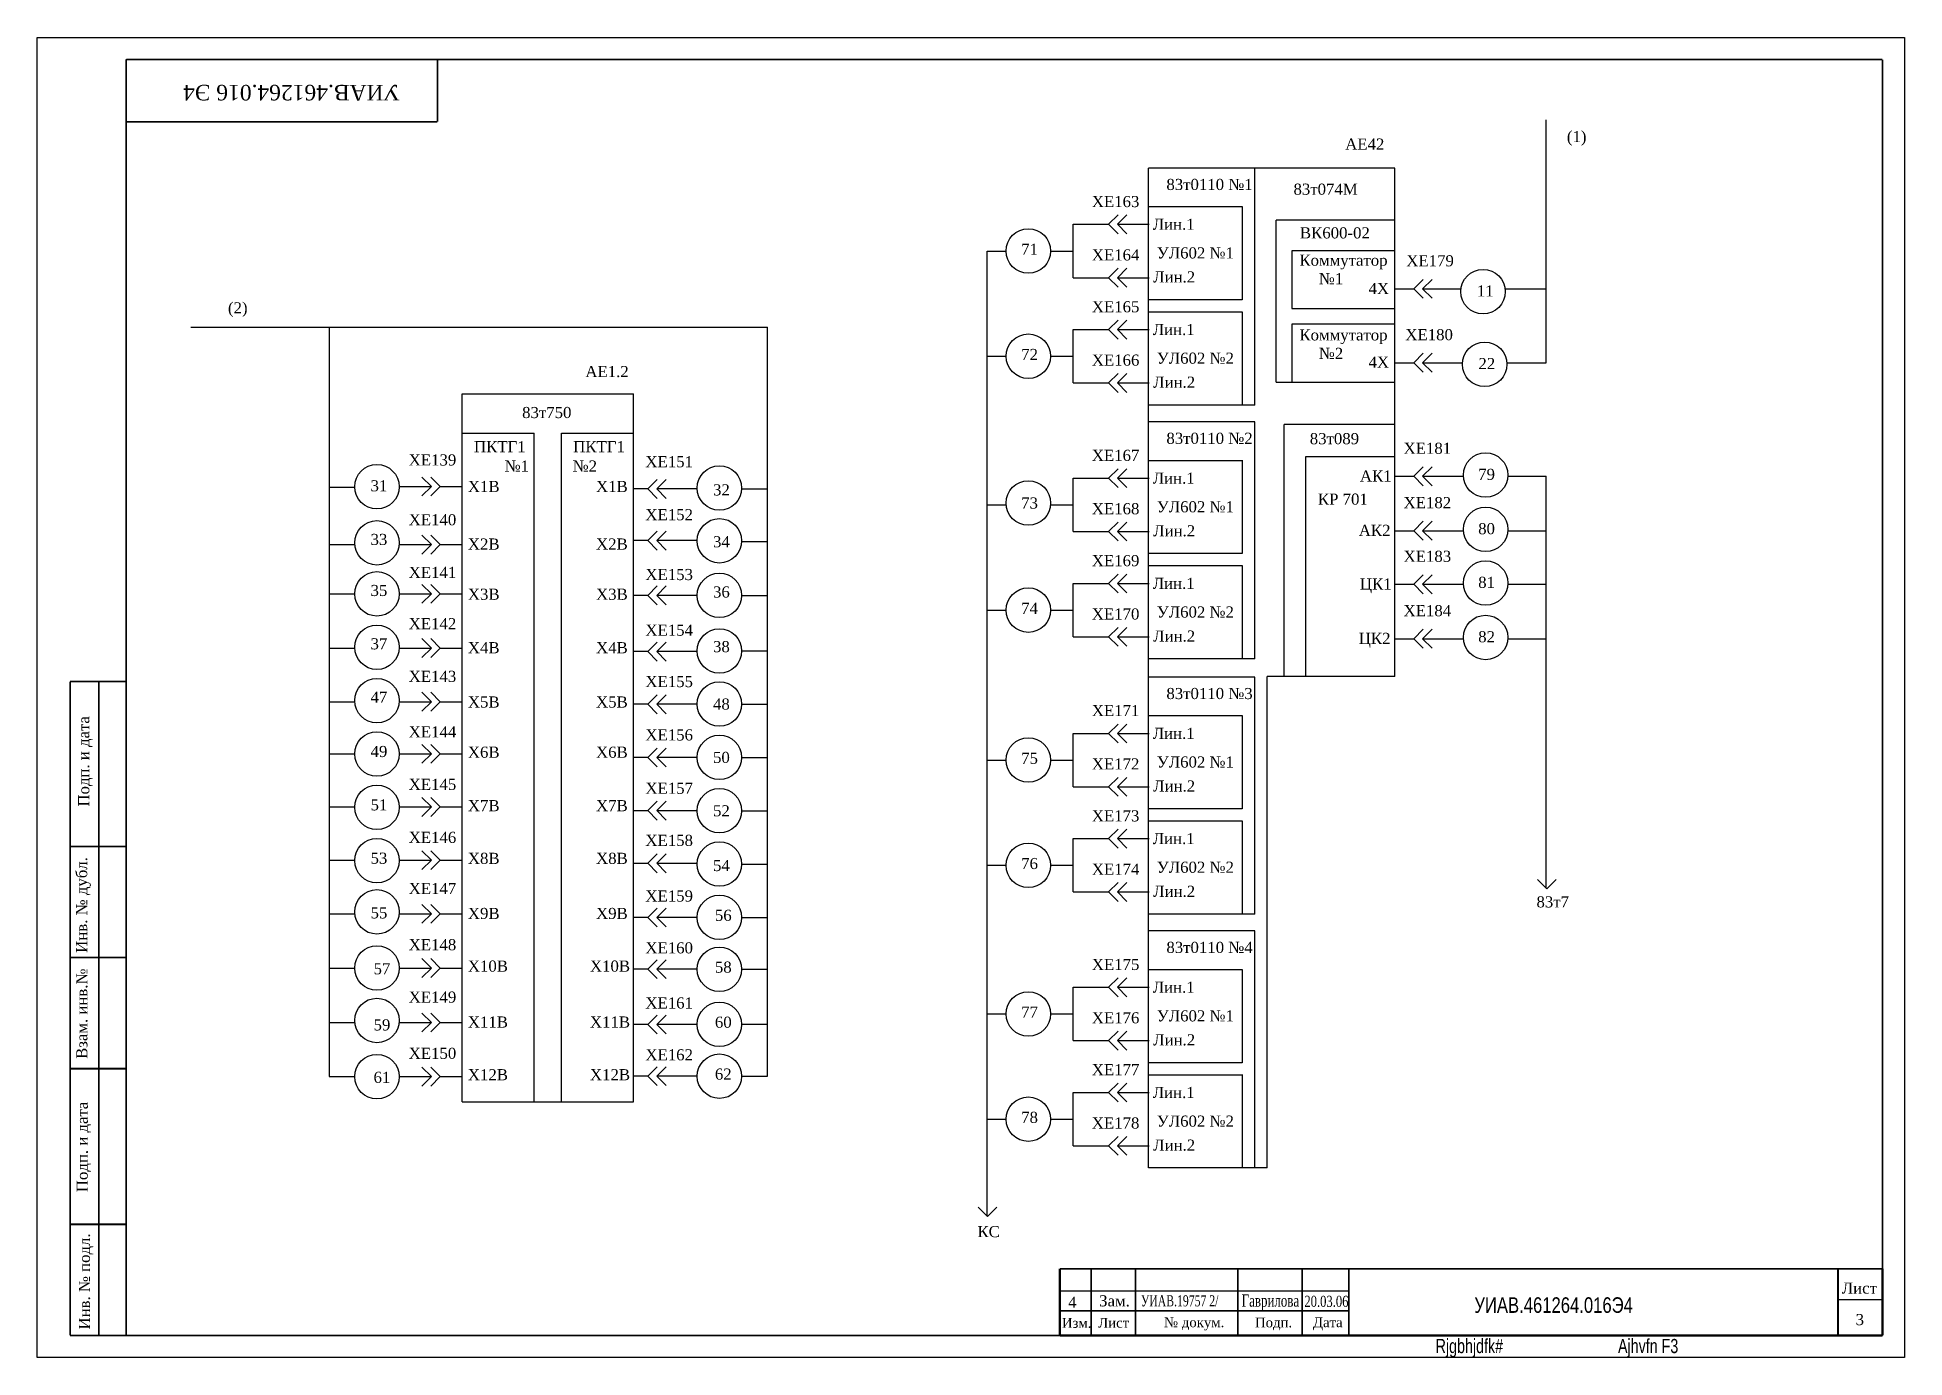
# Model space of a CAD drawing. Extents: x -800 to 588, y -459 to -154.
# Drawn here: x 167.7 to 587.7, y -450.7 to -153.7 of the extents above; entities that cross this region are included whole.
import ezdxf

# ---------------------------------------------------------------- set-up
doc = ezdxf.new("R2010")
doc.units = 0
doc.header["$LTSCALE"] = 10
doc.header["$MEASUREMENT"] = 0
doc.linetypes.add('CENTER', pattern=[2, 1.25, -0.25, 0.25, -0.25])
doc.linetypes.add('DASHED', pattern=[0.75, 0.5, -0.25])
doc.layers.get('0').update_dxf_attribs({"linetype": 'CONTINUOUS'})
for name, color, linetype in [('1', 5, 'CONTINUOUS'), ('2', 5, 'DASHED'), ('2ТЕКСТ', 7, 'CONTINUOUS'), ('3', 5, 'CENTER')]:
    doc.layers.add(name, color=color, linetype=linetype)
doc.styles.add('RUS', font='rus', dxfattribs={"width": 0.8, "height": 3.2})
doc.styles.get("Standard").update_dxf_attribs({"font": 'txt', "height": 4})
doc.styles.add('стиль1', font='TIMES.TTF', dxfattribs={"height": 2.5})

msp = doc.modelspace()

# ---------------------------------------------------------------- texts
at = {"style": 'стиль1'}
msp.add_text('Подп. и дата', height=2.5, rotation=90, dxfattribs=at).set_placement((179.38, -326.77))
at = {"color": 0, "width": 0.8}
msp.add_text('УИАВ.461264.016Э4', height=3.5, dxfattribs=at).set_placement((490.92, -440.65))
at = {"style": 'стиль1'}
for s, p in [('Изм.', (398.14, -444.01)), ('Подп.', (441.58, -443.91))]:
    msp.add_text(s, height=2.2, dxfattribs=at).set_placement(p)
at = {"style": 'RUS', "width": 0.75}
msp.add_text('Rjgbhjdfk#                             Ajhvfn F3', height=3.2, dxfattribs=at).set_placement((482.21, -449.71))
at = {"layer": '1', "color": 7, "style": 'стиль1'}
for s, p in [('Инв. № дубл.', (178.92, -359.66)), ('Взам. инв.№', (178.96, -383.53)), ('Подп. и дата', (179.05, -413.5)), ('Инв. № подл.', (179.54, -444.4))]:
    msp.add_text(s, height=2.5, rotation=90, dxfattribs=at).set_placement(p)
for s, height, width, p in [('Гаврилова', 2.75, 0.7, (438.59, -439.26)), ('20.03.06', 2.5, 0.75, (452.69, -439.31))]:
    msp.add_text(s, height=height, dxfattribs=dict(at, width=width)).set_placement(p)
for s, height, p in [('Лист', 2.5, (573.56, -436.33)), ('3', 2.5, (576.68, -443.41)), ('Лист', 2.2, (406.31, -443.98)), ('№ докум.', 2.2, (421.12, -443.87)), ('Дата', 2.2, (454.62, -443.87))]:
    msp.add_text(s, height=height, dxfattribs=at).set_placement(p)
at = {"layer": '2', "color": 0, "linetype": 'ByBlock', "style": 'стиль1'}
for s, p in [('11', (491.47, -212.02)), ('22', (491.83, -228.36)), ('79', (491.78, -253.28)), ('80', (491.78, -265.5)), ('81', (491.78, -277.58)), ('82', (491.78, -289.81)), ('Зам.', (406.53, -439.19)), ('4', (399.56, -439.49))]:
    msp.add_text(s, height=2.5, dxfattribs=at).set_placement(p)
at = {"layer": '2', "color": 0, "style": 'стиль1'}
for s, p in [('XE139', (251.23, -250.04)), ('XE151', (304.47, -250.44)), ('31', (242.65, -255.85)), ('Х1B', (264.54, -256.01)), ('Х1B', (293.37, -256.01)), ('32', (319.68, -256.77)), ('XE152', (304.47, -262.35)), ('XE140', (251.23, -263.49)), ('33', (242.65, -267.92)), ('Х2B', (264.54, -268.96)), ('Х2B', (293.37, -268.96)), ('34', (319.68, -268.44)), ('XE141', (251.23, -275.34)), ('35', (242.65, -279.4)), ('XE153', (304.47, -275.81)), ('Х3B', (264.54, -280.25)), ('Х3B', (293.37, -280.25)), ('36', (319.68, -279.74)), ('XE142', (251.23, -286.87)), ('37', (242.65, -291.4)), ('Х4B', (264.54, -292.28)), ('Х4B', (293.37, -292.28)), ('XE154', (304.47, -288.33)), ('38', (319.68, -292.03)), ('XE143', (251.23, -298.72)), ('XE155', (304.47, -299.89)), ('47', (242.65, -303.4)), ('Х5B', (264.54, -304.49)), ('Х5B', (293.37, -304.49)), ('48', (319.68, -304.96)), ('XE144', (251.23, -311.21)), ('XE156', (304.47, -311.89)), ('49', (242.65, -315.62)), ('Х6B', (264.54, -315.78)), ('Х6B', (293.37, -315.78)), ('50', (319.68, -316.96)), ('XE145', (251.23, -323.02)), ('XE157', (304.47, -323.89)), ('51', (242.65, -327.62)), ('Х7B', (264.54, -327.81)), ('Х7B', (293.37, -327.81)), ('52', (319.68, -328.96)), ('XE146', (251.23, -334.94)), ('XE158', (304.47, -335.62)), ('53', (242.65, -339.62)), ('Х8B', (264.54, -339.66)), ('Х8B', (293.37, -339.66)), ('54', (319.68, -341.27)), ('XE147', (251.23, -346.44)), ('XE159', (304.47, -348.13)), ('55', (242.65, -351.92)), ('Х9B', (264.54, -352.05)), ('Х9B', (293.37, -352.05)), ('56', (320.1, -352.47)), ('XE148', (251.23, -359.09)), ('XE160', (304.47, -359.79)), ('57', (243.32, -364.49)), ('Х10B', (264.54, -363.9)), ('Х10B', (292, -363.9)), ('58', (320.1, -364.13)), ('XE149', (251.23, -370.87)), ('XE161', (304.47, -372.19)), ('59', (243.32, -377.12)), ('Х11B', (264.54, -376.48)), ('Х11B', (292, -376.48)), ('60', (320.1, -376.52)), ('XE150', (251.23, -383.52)), ('XE162', (304.47, -383.85)), ('61', (243.32, -388.92)), ('Х12B', (264.54, -388.33)), ('Х12B', (292, -388.33)), ('62', (320.1, -388.19))]:
    msp.add_text(s, height=2.5, dxfattribs=at).set_placement(p)
at = {"layer": '2', "color": 0, "linetype": 'ByBlock', "style": 'стиль1', "width": 0.7}
msp.add_text('УИАВ.19757 2/', height=2.5, dxfattribs=at).set_placement((415.92, -439.19))
at = {"layer": '2ТЕКСТ', "style": 'стиль1'}
for s, p in [('ВК600-02', (451.68, -198.96)), ('Коммутатор', (451.57, -205.1)), ('ХЕ179', (475.61, -205.24)), (' №1', (454.98, -209.26)), ('4Х', (467.12, -211.48)), ('Коммутатор', (451.57, -221.91)), ('ХЕ180', (475.4, -221.86)), (' №2', (454.98, -226.07)), ('4Х', (467.12, -228.04)), ('83т089', (453.9, -245.25)), ('ХЕ181', (475, -247.41)), ('АК1', (465.18, -253.65)), ('КР 701', (455.73, -258.86)), ('ХЕ182', (475, -259.64)), ('АК2', (464.93, -265.88)), ('ХЕ183', (475, -271.71)), ('ЦК1', (465.18, -277.95)), ('ХЕ184', (475, -283.94)), ('ЦК2', (464.93, -290.18))]:
    msp.add_text(s, height=2.5, dxfattribs=at).set_placement(p)
at = {"layer": '3', "color": 0, "style": 'стиль1'}
msp.add_text('УИАВ.461264.016 Э4', height=3.5, rotation=180, dxfattribs=at).set_placement((249.3, -164.42))
at = {"layer": '3', "color": 0, "linetype": 'ByBlock', "style": 'стиль1'}
for s, p in [('(1)', (511.73, -177.3)), ('83т0110 №1', (421.65, -188.07)), ('83т074М', (450.24, -189.13)), ('ХЕ163', (404.88, -191.91)), ('Лин.1', (418.58, -197.02)), ('71', (388.99, -202.63)), ('ХЕ164', (404.88, -203.91)), ('УЛ602 №1', (419.51, -203.47)), ('Лин.2', (418.68, -208.87)), ('(2)', (210.58, -215.82)), ('ХЕ165', (404.88, -215.58)), ('Лин.1', (418.58, -220.7)), ('72', (388.99, -226.31)), ('ХЕ166', (404.88, -227.58)), ('УЛ602 №2', (419.51, -227.15)), ('Лин.2', (418.68, -232.55)), ('83т0110 №2', (421.65, -245.17)), ('ПКТГ1 ', (265.91, -247.06)), ('ПКТГ1 ', (288.23, -247.06)), ('ХЕ167', (404.88, -249.01)), (' №1', (271.87, -251.41)), (' №2', (287.16, -251.41)), ('Лин.1', (418.58, -254.13)), ('73', (388.99, -259.73)), ('ХЕ168', (404.88, -261.01)), ('УЛ602 №1', (419.51, -260.58)), ('Лин.2', (418.68, -265.98)), ('ХЕ169', (404.88, -272.69)), ('Лин.1', (418.58, -277.8)), ('74', (388.99, -283.41)), ('ХЕ170', (404.88, -284.69)), ('УЛ602 №2', (419.51, -284.25)), ('Лин.2', (418.68, -289.66)), ('83т0110 №3', (421.65, -302.58)), ('ХЕ171', (404.88, -306.42)), ('Лин.1', (418.58, -311.54)), ('75', (388.99, -317.15)), ('ХЕ172', (404.88, -318.42)), ('УЛ602 №1', (419.51, -317.99)), ('Лин.2', (418.68, -323.39)), ('ХЕ173', (404.88, -330.1)), ('Лин.1', (418.58, -335.21)), ('76', (388.99, -340.82)), ('ХЕ174', (404.88, -342.1)), ('УЛ602 №2', (419.51, -341.66)), ('Лин.2', (418.68, -347.07)), ('83т7', (504.89, -349.45)), ('ХЕ175', (404.88, -363.53)), ('83т0110 №4', (421.65, -359.69)), ('Лин.1', (418.58, -368.64)), ('77', (388.99, -374.25)), ('ХЕ176', (404.88, -375.53)), ('УЛ602 №1', (419.51, -375.09)), ('Лин.2', (418.68, -380.49)), ('ХЕ177', (404.88, -387.2)), ('Лин.1', (418.58, -392.32)), ('78', (388.99, -397.93)), ('ХЕ178', (404.88, -399.2)), ('УЛ602 №2', (419.51, -398.77)), ('Лин.2', (418.68, -404.17)), ('КС', (379.15, -423.62))]:
    msp.add_text(s, height=2.5, dxfattribs=at).set_placement(p)
at = {"layer": '3', "color": 0, "style": 'стиль1'}
for s, p in [('АЕ42', (461.87, -178.99)), ('АЕ1.2', (290.96, -230.15)), ('83т750', (276.74, -239.37))]:
    msp.add_text(s, height=2.5, dxfattribs=at).set_placement(p)

# ---------------------------------------------------------------- blocks, each defined once
blk = doc.blocks.new('A$C421D175E')
for p, q in [((2.12, 4.24), (0, 2.12)), ((4.12, 4.24), (2, 2.12)), ((0, 2.12), (2.12, 0)), ((2, 2.12), (4.12, 0))]:
    blk.add_line(p, q)
blk = doc.blocks.new('A$C4E4B35A9')
blk.add_blockref('A$C421D175E', (0, 0))

# ---------------------------------------------------------------- linework, layer by layer
for p, q in [((167.7, -450.73), (167.7, -153.73)), ((167.7, -153.73), (587.7, -153.73)), ((587.7, -153.73), (587.7, -450.73)), ((187.7, -158.73), (257.7, -158.73)), ((187.7, -172.73), (187.7, -158.73)), ((479.41, -208.19), (477.29, -210.31)), ((481.41, -208.19), (479.29, -210.31)), ((477.29, -210.31), (479.41, -212.43)), ((479.29, -210.31), (481.41, -212.43)), ((202.21, -218.91), (331.94, -218.91)), ((233.32, -218.91), (233.32, -387.51)), ((331.94, -387.4), (331.94, -218.91)), ((479.41, -224.8), (477.29, -226.92)), ((481.41, -224.8), (479.29, -226.92)), ((477.29, -226.92), (479.41, -229.04)), ((479.29, -226.92), (481.41, -229.04)), ((479.41, -250.35), (477.29, -252.47)), ((481.41, -250.35), (479.29, -252.47)), ((256.33, -254.77), (254.21, -252.64)), ((254.21, -256.89), (256.33, -254.77)), ((258.33, -254.77), (256.21, -252.64)), ((256.21, -256.89), (258.33, -254.77)), ((307.15, -253.2), (305.02, -255.32)), ((305.02, -255.32), (307.15, -257.44)), ((309.15, -253.2), (307.02, -255.32)), ((307.02, -255.32), (309.15, -257.44)), ((477.29, -252.47), (479.41, -254.59)), ((479.29, -252.47), (481.41, -254.59)), ((479.41, -262.58), (477.29, -264.7)), ((481.41, -262.58), (479.29, -264.7)), ((256.33, -267.84), (254.21, -265.72)), ((254.21, -269.96), (256.33, -267.84)), ((258.33, -267.84), (256.21, -265.72)), ((256.21, -269.96), (258.33, -267.84)), ((307.15, -264.82), (305.02, -266.94)), ((305.02, -266.94), (307.15, -269.06)), ((309.15, -264.82), (307.02, -266.94)), ((307.02, -266.94), (309.15, -269.06)), ((477.29, -264.7), (479.41, -266.82)), ((479.29, -264.7), (481.41, -266.82)), ((256.33, -278.91), (254.21, -276.79)), ((258.33, -278.91), (256.21, -276.79)), ((307.15, -277.13), (305.02, -279.25)), ((309.15, -277.13), (307.02, -279.25)), ((479.41, -274.65), (477.29, -276.77)), ((477.29, -276.77), (479.41, -278.89)), ((481.41, -274.65), (479.29, -276.77)), ((479.29, -276.77), (481.41, -278.89)), ((254.21, -281.03), (256.33, -278.91)), ((256.21, -281.03), (258.33, -278.91)), ((305.02, -279.25), (307.15, -281.37)), ((307.02, -279.25), (309.15, -281.37)), ((256.33, -291.1), (254.21, -288.98)), ((258.33, -291.1), (256.21, -288.98)), ((307.15, -289.78), (305.02, -291.9)), ((309.15, -289.78), (307.02, -291.9)), ((479.41, -286.88), (477.29, -289)), ((477.29, -289), (479.41, -291.12)), ((481.41, -286.88), (479.29, -289)), ((479.29, -289), (481.41, -291.12)), ((254.21, -293.23), (256.33, -291.1)), ((256.21, -293.23), (258.33, -291.1)), ((305.02, -291.9), (307.15, -294.02)), ((307.02, -291.9), (309.15, -294.02)), ((256.33, -303.18), (254.21, -301.06)), ((258.33, -303.18), (256.21, -301.06)), ((307.15, -301.63), (305.02, -303.75)), ((309.15, -301.63), (307.02, -303.75)), ((254.21, -305.3), (256.33, -303.18)), ((256.21, -305.3), (258.33, -303.18)), ((305.02, -303.75), (307.15, -305.87)), ((307.02, -303.75), (309.15, -305.87)), ((256.33, -314.9), (254.21, -312.78)), ((254.21, -317.02), (256.33, -314.9)), ((258.33, -314.9), (256.21, -312.78)), ((256.21, -317.02), (258.33, -314.9)), ((307.15, -313.59), (305.02, -315.72)), ((309.15, -313.59), (307.02, -315.72)), ((305.02, -315.72), (307.15, -317.84)), ((307.02, -315.72), (309.15, -317.84)), ((256.33, -326.86), (254.21, -324.74)), ((254.21, -328.98), (256.33, -326.86)), ((258.33, -326.86), (256.21, -324.74)), ((256.21, -328.98), (258.33, -326.86)), ((307.15, -325.56), (305.02, -327.68)), ((309.15, -325.56), (307.02, -327.68)), ((305.02, -327.68), (307.15, -329.8)), ((307.02, -327.68), (309.15, -329.8)), ((256.33, -338.81), (254.21, -336.69)), ((254.21, -340.94), (256.33, -338.81)), ((258.33, -338.81), (256.21, -336.69)), ((256.21, -340.94), (258.33, -338.81)), ((307.15, -337.41), (305.02, -339.53)), ((305.02, -339.53), (307.15, -341.65)), ((309.15, -337.41), (307.02, -339.53)), ((307.02, -339.53), (309.15, -341.65)), ((505.09, -343.16), (507.21, -345.28)), ((507.21, -345.28), (509.33, -343.16)), ((256.33, -350.89), (254.21, -348.77)), ((254.21, -353.01), (256.33, -350.89)), ((258.33, -350.89), (256.21, -348.77)), ((256.21, -353.01), (258.33, -350.89)), ((307.15, -349.6), (305.02, -351.73)), ((305.02, -351.73), (307.15, -353.85)), ((309.15, -349.6), (307.02, -351.73)), ((307.02, -351.73), (309.15, -353.85)), ((256.33, -363.08), (254.21, -360.96)), ((258.33, -363.08), (256.21, -360.96)), ((254.21, -365.2), (256.33, -363.08)), ((256.21, -365.2), (258.33, -363.08)), ((307.15, -361.22), (305.02, -363.35)), ((305.02, -363.35), (307.15, -365.47)), ((309.15, -361.22), (307.02, -363.35)), ((307.02, -363.35), (309.15, -365.47)), ((256.33, -375.32), (254.21, -373.2)), ((258.33, -375.32), (256.21, -373.2)), ((307.15, -373.66), (305.02, -375.78)), ((309.15, -373.66), (307.02, -375.78)), ((254.21, -377.44), (256.33, -375.32)), ((256.21, -377.44), (258.33, -375.32)), ((305.02, -375.78), (307.15, -377.9)), ((307.02, -375.78), (309.15, -377.9)), ((256.33, -387.51), (254.21, -385.39)), ((258.33, -387.51), (256.21, -385.39)), ((307.15, -385.28), (305.02, -387.4)), ((309.15, -385.28), (307.02, -387.4)), ((254.21, -389.63), (256.33, -387.51)), ((256.21, -389.63), (258.33, -387.51)), ((305.02, -387.4), (307.15, -389.52)), ((307.02, -387.4), (309.15, -389.52)), ((379.28, -416.89), (381.41, -419.01)), ((381.41, -419.01), (383.53, -416.89)), ((582.7, -445.73), (582.7, -430.73)), ((582.7, -437.73), (572.7, -437.73)), ((187.7, -445.73), (175.7, -445.73)), ((397.7, -445.73), (582.7, -445.73)), ((587.7, -450.73), (167.7, -450.73))]:
    msp.add_line(p, q)
at = {"color": 7}
msp.add_line((397.7, -435.73), (462.71, -435.73), dxfattribs=at)
at = {"const_width": 0.4}
for points in [[(187.7, -445.73), (187.7, -158.73)], [(187.7, -158.73), (582.7, -158.73)], [(257.7, -158.73), (257.7, -172.73)], [(582.7, -158.73), (582.7, -445.73)], [(257.7, -172.73), (187.7, -172.73)], [(187.7, -300.73), (187.7, -445.73)], [(582.7, -430.73), (397.7, -430.73)], [(572.7, -445.73), (572.7, -430.73)], [(187.7, -445.73), (175.08, -445.73)], [(582.7, -445.73), (187.7, -445.73)]]:
    msp.add_lwpolyline(points, dxfattribs=at)
at = {"color": 7}
for points, const_width in [([(175.08, -445.73), (175.08, -298.64)], 0.4), ([(175.08, -298.64), (187.7, -298.64)], 0.4), ([(181.53, -445.73), (181.53, -298.64)], 0.4), ([(187.7, -445.73), (187.7, -298.64)], 0.4), ([(187.7, -335.73), (175.08, -335.73)], 0.4), ([(187.7, -360.73), (175.08, -360.73)], 0.4), ([(187.7, -385.73), (175.08, -385.73)], 0.4), ([(187.7, -420.73), (175.08, -420.73)], 0.4), ([(397.7, -430.73), (397.7, -445.73)], 0.5), ([(404.71, -430.81), (404.71, -445.73)], 0.4), ([(414.71, -430.81), (414.71, -445.73)], 0.4), ([(437.71, -430.81), (437.71, -445.73)], 0.4), ([(452.17, -430.81), (452.17, -445.73)], 0.4), ([(462.71, -430.81), (462.71, -445.73)], 0.4), ([(582.7, -430.73), (582.7, -445.73)], 0.5), ([(397.7, -440.18), (462.71, -440.18)], 0.4), ([(397.7, -445.73), (582.7, -445.73)], 0.5)]:
    msp.add_lwpolyline(points, dxfattribs=dict(at, const_width=const_width))
at = {"layer": '2ТЕКСТ'}
for p, q in [((507.05, -226.92), (507.05, -172.3)), ((473.03, -183.12), (417.61, -183.12)), ((417.61, -408.06), (417.61, -183.12)), ((441.52, -236.44), (441.52, -183.12)), ((473.03, -297.53), (473.03, -183.12)), ((438.66, -191.85), (417.61, -191.85)), ((438.66, -191.76), (438.66, -212.76)), ((400.66, -207.79), (400.66, -195.79)), ((400.66, -195.79), (408.66, -195.79)), ((410.66, -195.79), (417.75, -195.79)), ((473.03, -194.85), (446.33, -194.85)), ((446.33, -231.29), (446.33, -194.85)), ((381.31, -201.79), (385.6, -201.79)), ((381.31, -418.91), (381.31, -201.79)), ((395.6, -201.79), (400.66, -201.79)), ((473.03, -201.72), (449.89, -201.72)), ((449.89, -201.72), (449.89, -214.73)), ((400.66, -207.79), (408.66, -207.79)), ((410.66, -207.79), (417.75, -207.79)), ((438.66, -212.76), (417.61, -212.76)), ((473.03, -210.31), (477.29, -210.31)), ((479.29, -210.31), (487.92, -210.31)), ((497.84, -210.31), (507.05, -210.31)), ((438.66, -215.53), (417.61, -215.53)), ((438.66, -215.44), (438.66, -236.44)), ((449.89, -214.73), (473.03, -214.73)), ((473.03, -218.28), (449.89, -218.28)), ((449.89, -218.28), (449.89, -231.29)), ((400.66, -231.46), (400.66, -219.46)), ((400.66, -219.46), (408.66, -219.46)), ((410.66, -219.46), (417.75, -219.46)), ((381.31, -225.46), (385.6, -225.46)), ((395.6, -225.46), (400.66, -225.46)), ((473.03, -226.92), (477.29, -226.92)), ((479.29, -226.92), (488.26, -226.92)), ((479.29, -226.92), (480.41, -226.92)), ((498.23, -226.92), (507.05, -226.92)), ((400.66, -231.46), (408.66, -231.46)), ((410.66, -231.46), (417.75, -231.46)), ((446.33, -231.29), (473.03, -231.29)), ((441.52, -236.44), (417.61, -236.44)), ((441.52, -240.23), (417.61, -240.23)), ((441.52, -293.54), (441.52, -240.23)), ((473.03, -240.84), (448.17, -240.84)), ((448.17, -297.53), (448.17, -240.84)), ((438.66, -248.96), (417.61, -248.96)), ((438.66, -248.87), (438.66, -269.87)), ((473.03, -248.07), (452.95, -248.07)), ((452.95, -248.07), (452.95, -297.53)), ((233.32, -254.89), (239.08, -254.89)), ((249.05, -254.76), (256.33, -254.76)), ((258.33, -254.76), (263.26, -254.76)), ((400.66, -264.89), (400.66, -252.89)), ((400.66, -252.89), (408.66, -252.89)), ((410.66, -252.89), (417.75, -252.89)), ((473.03, -252.47), (477.29, -252.47)), ((479.29, -252.47), (488.45, -252.47)), ((479.29, -252.47), (480.41, -252.47)), ((498.44, -252.47), (507.05, -252.47)), ((507.05, -345.12), (507.05, -252.47)), ((381.31, -258.89), (385.6, -258.89)), ((395.6, -258.89), (400.66, -258.89)), ((233.32, -267.84), (239.12, -267.84)), ((249.05, -267.84), (256.33, -267.84)), ((258.33, -267.84), (263.26, -267.84)), ((400.66, -264.89), (408.66, -264.89)), ((410.66, -264.89), (417.75, -264.89)), ((473.03, -264.7), (477.29, -264.7)), ((479.29, -264.7), (488.45, -264.7)), ((479.29, -264.7), (480.41, -264.7)), ((498.44, -264.7), (507.05, -264.7)), ((438.66, -272.63), (417.61, -272.63)), ((438.66, -269.87), (417.75, -269.87)), ((438.66, -272.54), (438.66, -293.54)), ((400.66, -288.57), (400.66, -276.57)), ((400.66, -276.57), (408.66, -276.57)), ((410.66, -276.57), (417.75, -276.57)), ((473.03, -276.77), (477.29, -276.77)), ((479.29, -276.77), (488.45, -276.77)), ((479.29, -276.77), (480.41, -276.77)), ((498.44, -276.77), (507.05, -276.77)), ((233.32, -278.91), (239.08, -278.91)), ((249.08, -278.91), (256.33, -278.91)), ((258.33, -278.91), (263.26, -278.91)), ((381.31, -282.57), (385.6, -282.57)), ((395.6, -282.57), (400.66, -282.57)), ((400.66, -288.57), (408.66, -288.57)), ((410.66, -288.57), (417.75, -288.57)), ((473.03, -289), (477.29, -289)), ((479.29, -289), (488.45, -289)), ((479.29, -289), (480.41, -289)), ((498.44, -289), (507.05, -289)), ((233.32, -291.1), (239.09, -291.1)), ((249.08, -291.1), (256.33, -291.1)), ((258.33, -291.1), (263.26, -291.1)), ((441.52, -293.54), (417.61, -293.54)), ((441.52, -297.64), (417.61, -297.64)), ((441.52, -350.95), (441.52, -297.64)), ((473.03, -297.53), (444.33, -297.53)), ((444.33, -408.06), (444.33, -297.53)), ((233.32, -303.18), (239.09, -303.18)), ((249.08, -303.18), (256.33, -303.18)), ((258.33, -303.18), (263.26, -303.18)), ((438.66, -306.37), (417.75, -306.37)), ((438.66, -306.28), (438.66, -327.28)), ((400.66, -322.3), (400.66, -310.3)), ((400.66, -310.3), (408.66, -310.3)), ((410.66, -310.3), (417.75, -310.3)), ((233.32, -314.9), (239.08, -314.9)), ((249.08, -314.9), (256.33, -314.9)), ((258.33, -314.9), (263.26, -314.9)), ((381.31, -316.3), (385.6, -316.3)), ((395.6, -316.3), (400.66, -316.3)), ((400.66, -322.3), (408.66, -322.3)), ((410.66, -322.3), (417.75, -322.3)), ((233.32, -326.86), (239.08, -326.86)), ((249.08, -326.86), (256.33, -326.86)), ((258.33, -326.86), (263.26, -326.86)), ((438.66, -327.28), (417.61, -327.28)), ((438.66, -330.04), (417.61, -330.04)), ((438.66, -329.95), (438.66, -350.95)), ((400.66, -345.98), (400.66, -333.98)), ((400.66, -333.98), (408.66, -333.98)), ((410.66, -333.98), (417.75, -333.98)), ((233.32, -338.81), (239.09, -338.81)), ((249.08, -338.81), (256.33, -338.81)), ((258.33, -338.81), (263.26, -338.81)), ((381.31, -339.98), (385.6, -339.98)), ((395.6, -339.98), (400.66, -339.98)), ((400.66, -345.98), (408.66, -345.98)), ((410.66, -345.98), (417.75, -345.98)), ((233.32, -350.89), (239.1, -350.89)), ((249.06, -350.89), (256.33, -350.89)), ((258.33, -350.89), (263.26, -350.89)), ((441.52, -350.95), (417.75, -350.95)), ((441.52, -354.74), (417.75, -354.74)), ((441.52, -408.06), (441.52, -354.74)), ((233.32, -363.08), (239.08, -363.08)), ((249.08, -363.08), (256.33, -363.08)), ((258.33, -363.08), (263.26, -363.08)), ((438.66, -363.47), (417.61, -363.47)), ((438.66, -363.38), (438.66, -384.38)), ((400.66, -379.41), (400.66, -367.41)), ((400.66, -367.41), (408.66, -367.41)), ((410.66, -367.41), (417.75, -367.41)), ((381.31, -373.41), (385.6, -373.41)), ((395.6, -373.41), (400.66, -373.41)), ((233.32, -375.32), (239.1, -375.32)), ((249.06, -375.32), (256.33, -375.32)), ((258.33, -375.32), (263.26, -375.32)), ((400.66, -379.41), (408.66, -379.41)), ((410.66, -379.41), (417.75, -379.41)), ((438.66, -384.38), (417.61, -384.38)), ((233.32, -387.51), (239.08, -387.51)), ((249.08, -387.51), (256.33, -387.51)), ((258.33, -387.51), (263.26, -387.51)), ((438.66, -387.15), (417.61, -387.15)), ((438.66, -387.06), (438.66, -408.06)), ((400.66, -391.09), (408.66, -391.09)), ((400.66, -403.09), (400.66, -391.09)), ((410.66, -391.09), (417.75, -391.09)), ((381.31, -397.09), (385.6, -397.09)), ((395.6, -397.09), (400.66, -397.09)), ((400.66, -403.09), (408.66, -403.09)), ((410.66, -403.09), (417.75, -403.09)), ((444.33, -408.06), (417.61, -408.06))]:
    msp.add_line(p, q, dxfattribs=at)
for centre in [(390.6, -201.79), (492.88, -210.93), (390.6, -225.46), (493.24, -227.28), (493.45, -252.19), (390.6, -258.48), (493.45, -264.42), (493.45, -276.49), (390.6, -282.57), (493.45, -288.72), (390.6, -316.3), (390.6, -339.98), (390.6, -373.41), (390.6, -397.09)]:
    msp.add_circle(centre, 5, dxfattribs=at)
at = {"layer": '3', "color": 0, "linetype": 'ByBlock'}
for p, q in [((263.26, -393.21), (263.26, -233.93)), ((263.26, -233.93), (301.76, -233.93)), ((301.76, -393.21), (301.76, -233.93)), ((263.26, -242.78), (279.44, -242.78)), ((279.44, -393.21), (279.44, -242.78)), ((285.58, -393.21), (285.58, -242.78)), ((285.58, -242.78), (301.76, -242.78)), ((263.26, -393.21), (301.76, -393.21))]:
    msp.add_line(p, q, dxfattribs=at)
at = {"layer": '3', "color": 0}
for p, q in [((301.76, -255.25), (305.09, -255.25)), ((307.09, -255.25), (316.12, -255.25)), ((301.76, -266.87), (305.09, -266.87)), ((307.09, -266.87), (316.12, -266.87)), ((301.76, -279.18), (305.09, -279.18)), ((307.09, -279.18), (316.12, -279.18)), ((301.76, -291.84), (305.09, -291.84)), ((307.09, -291.84), (316.12, -291.84)), ((301.76, -303.69), (305.09, -303.69)), ((307.09, -303.69), (316.12, -303.69)), ((301.76, -315.65), (305.09, -315.65)), ((307.09, -315.65), (316.12, -315.65)), ((301.76, -327.62), (305.09, -327.62)), ((307.09, -327.62), (316.12, -327.62)), ((301.76, -339.47), (305.09, -339.47)), ((307.09, -339.47), (316.13, -339.47)), ((301.76, -351.66), (305.09, -351.66)), ((307.09, -351.66), (316.12, -351.66)), ((301.76, -363.28), (305.09, -363.28)), ((307.09, -363.28), (316.12, -363.28)), ((301.76, -375.72), (305.09, -375.72)), ((307.09, -375.72), (316.12, -375.72)), ((301.76, -387.34), (305.09, -387.34)), ((307.09, -387.34), (316.12, -387.34))]:
    msp.add_line(p, q, dxfattribs=at)
at = {"layer": '3', "color": 0, "linetype": 'Continuous'}
for p, q in [((326.12, -255.27), (331.94, -255.27)), ((326.12, -267.15), (331.94, -267.15)), ((326.12, -279.26), (331.94, -279.26)), ((326.12, -291.76), (331.94, -291.76)), ((326.12, -303.7), (331.94, -303.7)), ((326.12, -315.7), (331.94, -315.7)), ((326.12, -327.7), (331.94, -327.7)), ((326.12, -339.7), (331.94, -339.7)), ((326.12, -351.68), (331.94, -351.68)), ((326.12, -363.34), (331.94, -363.34)), ((326.12, -375.74), (331.94, -375.74)), ((326.12, -387.4), (331.94, -387.4))]:
    msp.add_line(p, q, dxfattribs=at)
at = {"layer": '3', "color": 0, "linetype": 'ByBlock'}
for centre in [(244.08, -254.82), (321.12, -255.11), (244.08, -267.44), (321.12, -266.98), (244.08, -278.92), (321.12, -279.26), (244.08, -290.92), (321.12, -291.76), (244.08, -302.92), (321.12, -303.7), (244.08, -314.92), (321.12, -315.7), (244.08, -326.92), (321.12, -327.7), (244.08, -338.92), (321.12, -339.7), (244.08, -350.45), (321.12, -351.7), (244.08, -363.08), (321.12, -363.36), (244.08, -374.88), (321.12, -375.76), (244.08, -387.51), (321.12, -387.42)]:
    msp.add_circle(centre, 5, dxfattribs=at)

# ---------------------------------------------------------------- block references
at = {"layer": '2ТЕКСТ'}
for p in [(408.66, -197.91), (408.66, -209.91), (408.66, -221.59), (408.66, -233.59), (408.66, -255.01), (408.66, -267.01), (408.66, -278.69), (408.66, -290.69), (408.66, -312.43), (408.66, -324.43), (408.66, -336.1), (408.66, -348.1), (408.66, -369.53), (408.66, -381.53), (408.66, -393.21), (408.66, -405.21)]:
    msp.add_blockref('A$C4E4B35A9', p, dxfattribs=at)

msp.set_redraw_order([(e.dxf.handle, doc.entitydb.next_handle()) for e in msp.query("TEXT MTEXT ATTDEF DIMENSION ARC_DIMENSION")])  # texts and dimensions are drawn at this point

doc.saveas('drawing.dxf')
